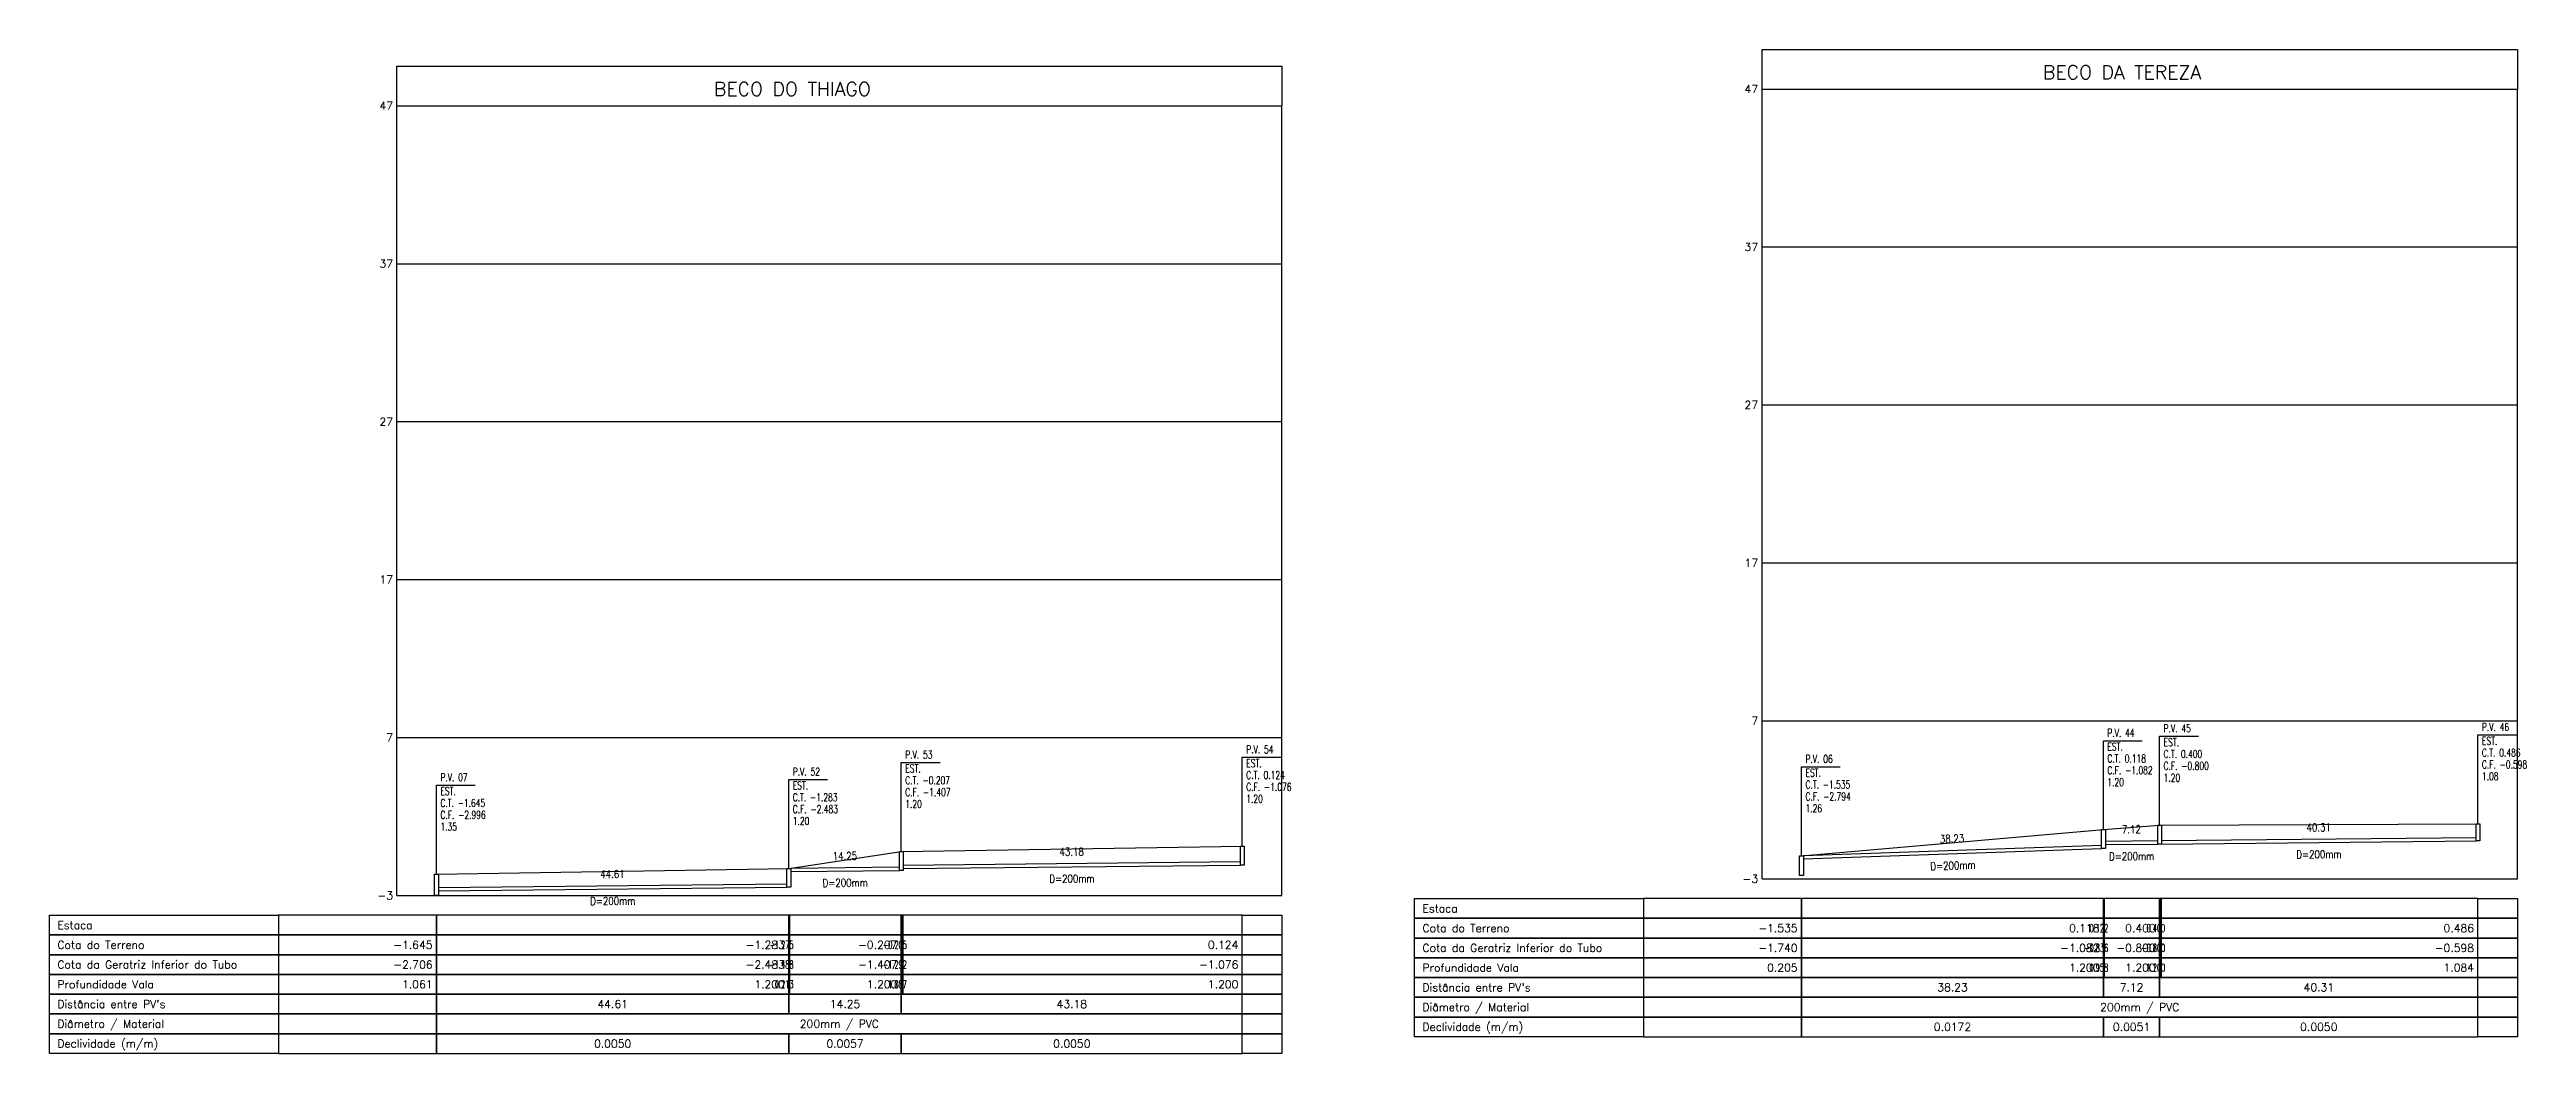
# Model space of a CAD drawing. Extents: x -44 to 14114764, y -20 to 289527804.
# Drawn here: x 359018.4 to 359332.1, y 7353562.6 to 7353689.7 of the extents above; entities that cross this region are included whole.
import ezdxf
from ezdxf.enums import TextEntityAlignment as Align

# ---------------------------------------------------------------- set-up
doc = ezdxf.new("R2010")
doc.units = 0
for name, color, linetype in [('PS_IND_COMPRIMENTO', 7, 'Continuous'), ('PS_IND_DIAMETRO', 7, 'Continuous'), ('PS_PERFIL_CAIXAS', 7, 'Continuous'), ('PS_PERFIL_COTA_LIN', 7, 'Continuous'), ('PS_PERFIL_COTA_TXT', 5, 'Continuous'), ('PS_PERFIL_GRADE', 8, 'Continuous'), ('PS_PERFIL_TERRENO', 3, 'Continuous'), ('PS_PERFIL_TITULOS', 5, 'Continuous'), ('PS_PERFIL_TUBO', 7, 'Continuous'), ('PS_PONTOS_IDENTIFICACAO_LIN', 7, 'Continuous'), ('PS_PONTOS_IDENTIFICACAO_TXT', 7, 'Continuous')]:
    doc.layers.add(name, color=color, linetype=linetype)
doc.styles.add('ROMANS', font='ROMANS.shx', dxfattribs={"height": 2})

msp = doc.modelspace()

# ---------------------------------------------------------------- texts
at = {"layer": 'PS_IND_COMPRIMENTO', "style": 'ROMANS', "width": 0.8}
for s, rotation, p in [('7.12', 0.62306, (359282.036, 7353590.995)), ('40.31', 0.58027, (359305.753, 7353591.232)), ('14.25', 0.67499, (359119.12, 7353587.624)), ('43.18', 0.57986, (359147.84, 7353588.151)), ('38.23', 1.99833, (359259.32, 7353589.808)), ('44.61', 0.57924, (359089.69, 7353585.33))]:
    msp.add_text(s, height=1, rotation=rotation, dxfattribs=at).set_placement(p, align=Align.MIDDLE_CENTER)
at = {"layer": 'PS_IND_DIAMETRO', "style": 'ROMANS', "width": 0.8}
for rotation, p in [(0.58027, (359305.787, 7353587.833)), (0.57986, (359147.875, 7353584.751)), (1.99833, (359259.439, 7353586.41)), (0.62306, (359282.073, 7353587.595)), (0.57924, (359089.725, 7353581.93)), (0.67499, (359119.16, 7353584.224))]:
    msp.add_text('D=200mm', height=1, rotation=rotation, dxfattribs=at).set_placement(p, align=Align.MIDDLE_CENTER)
at = {"layer": 'PS_PERFIL_COTA_TXT', "style": 'ROMANS'}
for s, p in [('Estaca', (359019.4, 7353578.869)), ('Cota do Terreno', (359192.265, 7353578.481)), ('Estaca', (359192.265, 7353580.981)), ('Cota do Terreno', (359019.4, 7353576.369)), ('Cota da Geratriz Inferior do Tubo', (359192.265, 7353575.981)), ('Cota da Geratriz Inferior do Tubo', (359019.4, 7353573.869)), ('Profundidade Vala', (359192.265, 7353573.481)), ('Profundidade Vala', (359019.4, 7353571.369)), ("Distância entre PV's", (359019.4, 7353568.869)), ("Distância entre PV's", (359192.265, 7353570.981)), ('Diâmetro / Material', (359019.4, 7353566.369)), ('Diâmetro / Material', (359192.265, 7353568.481)), ('Declividade (m/m)', (359192.265, 7353565.981)), ('Declividade (m/m)', (359019.4, 7353563.869))]:
    msp.add_text(s, height=1, dxfattribs=at).set_placement(p, align=Align.MIDDLE_LEFT)
for s, p in [('-1.535', (359239.765, 7353578.481)), ('0.118', (359277.994, 7353578.481)), ('0.400', (359285.114, 7353578.481)), ('0.486', (359325.425, 7353578.481)), ('-1.645', (359066.9, 7353576.369)), ('-1.283', (359111.515, 7353576.369)), ('-0.207', (359125.765, 7353576.369)), ('0.124', (359168.949, 7353576.369)), ('-1.740', (359239.765, 7353575.981)), ('-1.082', (359277.994, 7353575.981)), ('-0.800', (359285.114, 7353575.981)), ('-0.598', (359325.425, 7353575.981)), ('-2.706', (359066.9, 7353573.869)), ('-2.483', (359111.515, 7353573.869)), ('-1.407', (359125.765, 7353573.869)), ('-1.076', (359168.949, 7353573.869)), ('0.205', (359239.765, 7353573.481)), ('1.200', (359277.994, 7353573.481)), ('1.200', (359285.114, 7353573.481)), ('1.084', (359325.425, 7353573.481)), ('1.061', (359066.9, 7353571.369)), ('1.200', (359111.515, 7353571.369)), ('1.200', (359125.765, 7353571.369)), ('1.200', (359168.949, 7353571.369))]:
    msp.add_text(s, height=1, dxfattribs=at).set_placement(p, align=Align.MIDDLE_RIGHT)
at = {"layer": 'PS_PERFIL_COTA_TXT', "style": 'ROMANS', "width": 0.5}
for s, p in [('0.122', (359279.094, 7353578.481)), ('0.400', (359286.314, 7353578.481)), ('-1.275', (359112.615, 7353576.369)), ('-0.205', (359126.965, 7353576.369)), ('-0.836', (359279.094, 7353575.981)), ('-0.800', (359286.314, 7353575.981)), ('-1.488', (359112.615, 7353573.869)), ('-1.292', (359126.965, 7353573.869)), ('0.958', (359279.094, 7353573.481)), ('1.200', (359286.314, 7353573.481)), ('0.213', (359112.615, 7353571.369)), ('1.087', (359126.965, 7353571.369))]:
    msp.add_text(s, height=1, dxfattribs=at).set_placement(p, align=Align.MIDDLE_RIGHT)
at = {"layer": 'PS_PERFIL_COTA_TXT', "style": 'ROMANS'}
for s, p in [('44.61', (359089.707, 7353568.869)), ('14.25', (359119.14, 7353568.869)), ('43.18', (359147.857, 7353568.869)), ('38.23', (359259.38, 7353570.981)), ('7.12', (359282.054, 7353570.981)), ('40.31', (359305.77, 7353570.981)), ('200mm / PVC', (359118.425, 7353566.369)), ('0.0172', (359259.38, 7353565.981)), ('200mm / PVC', (359283.095, 7353568.481)), ('0.0051', (359282.054, 7353565.981)), ('0.0050', (359305.77, 7353565.981)), ('0.0050', (359089.707, 7353563.869)), ('0.0057', (359119.14, 7353563.869)), ('0.0050', (359147.857, 7353563.869))]:
    msp.add_text(s, height=1, dxfattribs=at).set_placement(p, align=Align.MIDDLE_CENTER)
at = {"layer": 'PS_PERFIL_TITULOS', "style": 'ROMANS'}
for s, p in [('BECO DO THIAGO', (359112.466, 7353684.742)), ('BECO DA TEREZA', (359280.844, 7353686.854))]:
    msp.add_text(s, height=1.75, dxfattribs=at).set_placement(p, align=Align.MIDDLE_CENTER)
at = {"layer": 'PS_PONTOS_IDENTIFICACAO_TXT', "style": 'ROMANS', "width": 0.7}
for s, p in [('P.V. 45', (359286.114, 7353603.281)), ('P.V. 46', (359326.425, 7353603.453)), ('P.V. 53', (359126.765, 7353599.955)), ('P.V. 54', (359169.949, 7353600.617)), ('P.V. 44', (359278.994, 7353602.717)), ('EST. ', (359278.994, 7353600.967)), ('C.T. 0.400', (359286.114, 7353600.031)), ('EST. ', (359286.114, 7353601.531)), ('C.T. 0.486', (359326.425, 7353600.203)), ('EST. ', (359326.425, 7353601.703)), ('P.V. 07', (359067.9, 7353597.079)), ('P.V. 52', (359112.515, 7353597.803)), ('C.T. -0.207', (359126.765, 7353596.705)), ('EST. ', (359126.765, 7353598.205)), ('C.T. 0.124', (359169.949, 7353597.367)), ('EST. ', (359169.949, 7353598.867)), ('P.V. 06', (359240.765, 7353599.411)), ('EST. ', (359240.765, 7353597.661)), ('C.T. 0.118', (359278.994, 7353599.467)), ('C.F. -1.082', (359278.994, 7353597.967)), ('C.F. -0.800', (359286.114, 7353598.531)), ('1.20', (359286.114, 7353597.031)), ('C.F. -0.598', (359326.425, 7353598.703)), ('1.08', (359326.425, 7353597.203)), ('C.T. -1.645', (359067.9, 7353593.829)), ('EST. ', (359067.9, 7353595.329)), ('C.T. -1.283', (359112.515, 7353594.553)), ('EST. ', (359112.515, 7353596.053)), ('C.F. -1.407', (359126.765, 7353595.205)), ('1.20', (359126.765, 7353593.705)), ('C.F. -1.076', (359169.949, 7353595.867)), ('1.20', (359169.949, 7353594.367)), ('C.T. -1.535', (359240.765, 7353596.161)), ('C.F. -2.794', (359240.765, 7353594.661)), ('1.20', (359278.994, 7353596.467)), ('C.F. -2.996', (359067.9, 7353592.329)), ('1.35', (359067.9, 7353590.829)), ('C.F. -2.483', (359112.515, 7353593.053)), ('1.20', (359112.515, 7353591.553)), ('1.26', (359240.765, 7353593.161))]:
    msp.add_text(s, height=1, dxfattribs=at).set_placement(p)

# ---------------------------------------------------------------- blocks, each defined once
blk = doc.blocks.new('*U12')
at = {"layer": 'PS_PERFIL_GRADE', "linetype": 'Continuous'}
for p, q in [((0, 0), (0, 100)), ((0, 100), (112.05, 100)), ((112.05, 0), (112.05, 100)), ((0, 80), (112.05, 80)), ((0, 60), (112.05, 60)), ((0, 40), (112.05, 40)), ((0, 20), (112.05, 20)), ((0, 0), (112.05, 0))]:
    blk.add_line(p, q, dxfattribs=at)
blk.add_lwpolyline([(0, 100), (0, 105), (112.05, 105), (112.05, 100)], dxfattribs=at)
at = {"layer": 'PS_PERFIL_GRADE', "style": 'ROMANS'}
for s, p in [('47', (-0.5, 100)), ('37', (-0.5, 80)), ('27', (-0.5, 60)), ('17', (-0.5, 40)), ('7', (-0.5, 20)), ('-3', (-0.5, 0))]:
    blk.add_text(s, height=1, dxfattribs=at).set_placement(p, align=Align.MIDDLE_RIGHT)
blk = doc.blocks.new('*U13')
at = {"layer": 'PS_PERFIL_GRADE', "linetype": 'Continuous'}
for p, q in [((0, 0), (0, 100)), ((0, 100), (95.66, 100)), ((95.66, 0), (95.66, 100)), ((0, 80), (95.66, 80)), ((0, 60), (95.66, 60)), ((0, 40), (95.66, 40)), ((0, 20), (95.66, 20)), ((0, 0), (95.66, 0))]:
    blk.add_line(p, q, dxfattribs=at)
blk.add_lwpolyline([(0, 100), (0, 105), (95.66, 105), (95.66, 100)], dxfattribs=at)
at = {"layer": 'PS_PERFIL_GRADE', "style": 'ROMANS'}
for s, p in [('47', (-0.5, 100)), ('37', (-0.5, 80)), ('27', (-0.5, 60)), ('17', (-0.5, 40)), ('7', (-0.5, 20)), ('-3', (-0.5, 0))]:
    blk.add_text(s, height=1, dxfattribs=at).set_placement(p, align=Align.MIDDLE_RIGHT)

# ---------------------------------------------------------------- linework, layer by layer
at = {"layer": 'PS_PERFIL_CAIXAS', "linetype": 'Continuous'}
for points in [[(359285.364, 7353591.531), (359285.864, 7353591.531), (359285.864, 7353589.131), (359285.364, 7353589.131)], [(359325.675, 7353591.703), (359326.175, 7353591.703), (359326.175, 7353589.534), (359325.675, 7353589.534)], [(359126.015, 7353588.205), (359126.515, 7353588.205), (359126.515, 7353585.805), (359126.015, 7353585.805)], [(359169.199, 7353588.867), (359169.699, 7353588.867), (359169.699, 7353586.467), (359169.199, 7353586.467)], [(359278.244, 7353590.967), (359278.744, 7353590.967), (359278.744, 7353588.567), (359278.244, 7353588.567)], [(359067.15, 7353585.329), (359067.65, 7353585.329), (359067.65, 7353582.628), (359067.15, 7353582.628)], [(359111.765, 7353586.053), (359112.265, 7353586.053), (359112.265, 7353583.653), (359111.765, 7353583.653)], [(359240.015, 7353587.661), (359240.515, 7353587.661), (359240.515, 7353585.143), (359240.015, 7353585.143)]]:
    msp.add_lwpolyline(points, close=True, dxfattribs=at)
at = {"layer": 'PS_PERFIL_COTA_LIN', "linetype": 'Continuous'}
for points in [[(359220.265, 7353582.231), (359220.265, 7353579.731), (359191.265, 7353579.731), (359191.265, 7353582.231)], [(359220.265, 7353582.231), (359220.265, 7353579.731), (359240.265, 7353579.731), (359240.265, 7353582.231)], [(359240.265, 7353582.231), (359240.265, 7353579.731), (359278.494, 7353579.731), (359278.494, 7353582.231)], [(359278.494, 7353582.231), (359278.494, 7353579.731), (359278.594, 7353579.731), (359278.594, 7353582.231)], [(359278.594, 7353582.231), (359278.594, 7353579.731), (359285.614, 7353579.731), (359285.614, 7353582.231)], [(359285.614, 7353582.231), (359285.614, 7353579.731), (359285.814, 7353579.731), (359285.814, 7353582.231)], [(359285.814, 7353582.231), (359285.814, 7353579.731), (359325.925, 7353579.731), (359325.925, 7353582.231)], [(359330.925, 7353582.231), (359330.925, 7353579.731), (359325.925, 7353579.731), (359325.925, 7353582.231)], [(359047.4, 7353580.119), (359047.4, 7353577.619), (359018.4, 7353577.619), (359018.4, 7353580.119)], [(359047.4, 7353580.119), (359047.4, 7353577.619), (359067.4, 7353577.619), (359067.4, 7353580.119)], [(359067.4, 7353580.119), (359067.4, 7353577.619), (359112.015, 7353577.619), (359112.015, 7353580.119)], [(359112.015, 7353580.119), (359112.015, 7353577.619), (359112.115, 7353577.619), (359112.115, 7353580.119)], [(359112.115, 7353580.119), (359112.115, 7353577.619), (359126.265, 7353577.619), (359126.265, 7353580.119)], [(359126.265, 7353580.119), (359126.265, 7353577.619), (359126.465, 7353577.619), (359126.465, 7353580.119)], [(359126.465, 7353580.119), (359126.465, 7353577.619), (359169.449, 7353577.619), (359169.449, 7353580.119)], [(359174.449, 7353580.119), (359174.449, 7353577.619), (359169.449, 7353577.619), (359169.449, 7353580.119)], [(359220.265, 7353579.731), (359220.265, 7353577.231), (359191.265, 7353577.231), (359191.265, 7353579.731)], [(359220.265, 7353579.731), (359220.265, 7353577.231), (359240.265, 7353577.231), (359240.265, 7353579.731)], [(359240.265, 7353579.731), (359240.265, 7353577.231), (359278.494, 7353577.231), (359278.494, 7353579.731)], [(359278.494, 7353579.731), (359278.494, 7353577.231), (359278.594, 7353577.231), (359278.594, 7353579.731)], [(359278.594, 7353579.731), (359278.594, 7353577.231), (359285.614, 7353577.231), (359285.614, 7353579.731)], [(359285.614, 7353579.731), (359285.614, 7353577.231), (359285.814, 7353577.231), (359285.814, 7353579.731)], [(359285.814, 7353579.731), (359285.814, 7353577.231), (359325.925, 7353577.231), (359325.925, 7353579.731)], [(359330.925, 7353579.731), (359330.925, 7353577.231), (359325.925, 7353577.231), (359325.925, 7353579.731)], [(359047.4, 7353577.619), (359047.4, 7353575.119), (359018.4, 7353575.119), (359018.4, 7353577.619)], [(359047.4, 7353577.619), (359047.4, 7353575.119), (359067.4, 7353575.119), (359067.4, 7353577.619)], [(359067.4, 7353577.619), (359067.4, 7353575.119), (359112.015, 7353575.119), (359112.015, 7353577.619)], [(359112.015, 7353577.619), (359112.015, 7353575.119), (359112.115, 7353575.119), (359112.115, 7353577.619)], [(359112.115, 7353577.619), (359112.115, 7353575.119), (359126.265, 7353575.119), (359126.265, 7353577.619)], [(359126.265, 7353577.619), (359126.265, 7353575.119), (359126.465, 7353575.119), (359126.465, 7353577.619)], [(359126.465, 7353577.619), (359126.465, 7353575.119), (359169.449, 7353575.119), (359169.449, 7353577.619)], [(359174.449, 7353577.619), (359174.449, 7353575.119), (359169.449, 7353575.119), (359169.449, 7353577.619)], [(359220.265, 7353577.231), (359220.265, 7353574.731), (359191.265, 7353574.731), (359191.265, 7353577.231)], [(359220.265, 7353577.231), (359220.265, 7353574.731), (359240.265, 7353574.731), (359240.265, 7353577.231)], [(359240.265, 7353577.231), (359240.265, 7353574.731), (359278.494, 7353574.731), (359278.494, 7353577.231)], [(359278.494, 7353577.231), (359278.494, 7353574.731), (359278.594, 7353574.731), (359278.594, 7353577.231)], [(359278.594, 7353577.231), (359278.594, 7353574.731), (359285.614, 7353574.731), (359285.614, 7353577.231)], [(359285.614, 7353577.231), (359285.614, 7353574.731), (359285.814, 7353574.731), (359285.814, 7353577.231)], [(359285.814, 7353577.231), (359285.814, 7353574.731), (359325.925, 7353574.731), (359325.925, 7353577.231)], [(359330.925, 7353577.231), (359330.925, 7353574.731), (359325.925, 7353574.731), (359325.925, 7353577.231)], [(359047.4, 7353575.119), (359047.4, 7353572.619), (359018.4, 7353572.619), (359018.4, 7353575.119)], [(359047.4, 7353572.619), (359047.4, 7353570.119), (359018.4, 7353570.119), (359018.4, 7353572.619)], [(359047.4, 7353575.119), (359047.4, 7353572.619), (359067.4, 7353572.619), (359067.4, 7353575.119)], [(359047.4, 7353572.619), (359047.4, 7353570.119), (359067.4, 7353570.119), (359067.4, 7353572.619)], [(359067.4, 7353575.119), (359067.4, 7353572.619), (359112.015, 7353572.619), (359112.015, 7353575.119)], [(359067.4, 7353572.619), (359067.4, 7353570.119), (359112.015, 7353570.119), (359112.015, 7353572.619)], [(359112.015, 7353575.119), (359112.015, 7353572.619), (359112.115, 7353572.619), (359112.115, 7353575.119)], [(359112.015, 7353572.619), (359112.015, 7353570.119), (359112.115, 7353570.119), (359112.115, 7353572.619)], [(359112.115, 7353575.119), (359112.115, 7353572.619), (359126.265, 7353572.619), (359126.265, 7353575.119)], [(359112.115, 7353572.619), (359112.115, 7353570.119), (359126.265, 7353570.119), (359126.265, 7353572.619)], [(359126.265, 7353575.119), (359126.265, 7353572.619), (359126.465, 7353572.619), (359126.465, 7353575.119)], [(359126.265, 7353572.619), (359126.265, 7353570.119), (359126.465, 7353570.119), (359126.465, 7353572.619)], [(359126.465, 7353575.119), (359126.465, 7353572.619), (359169.449, 7353572.619), (359169.449, 7353575.119)], [(359126.465, 7353572.619), (359126.465, 7353570.119), (359169.449, 7353570.119), (359169.449, 7353572.619)], [(359174.449, 7353575.119), (359174.449, 7353572.619), (359169.449, 7353572.619), (359169.449, 7353575.119)], [(359174.449, 7353572.619), (359174.449, 7353570.119), (359169.449, 7353570.119), (359169.449, 7353572.619)], [(359220.265, 7353574.731), (359220.265, 7353572.231), (359191.265, 7353572.231), (359191.265, 7353574.731)], [(359220.265, 7353574.731), (359220.265, 7353572.231), (359240.265, 7353572.231), (359240.265, 7353574.731)], [(359240.265, 7353574.731), (359240.265, 7353572.231), (359278.494, 7353572.231), (359278.494, 7353574.731)], [(359278.494, 7353574.731), (359278.494, 7353572.231), (359278.594, 7353572.231), (359278.594, 7353574.731)], [(359278.594, 7353574.731), (359278.594, 7353572.231), (359285.614, 7353572.231), (359285.614, 7353574.731)], [(359285.614, 7353574.731), (359285.614, 7353572.231), (359285.814, 7353572.231), (359285.814, 7353574.731)], [(359285.814, 7353574.731), (359285.814, 7353572.231), (359325.925, 7353572.231), (359325.925, 7353574.731)], [(359330.925, 7353574.731), (359330.925, 7353572.231), (359325.925, 7353572.231), (359325.925, 7353574.731)], [(359047.4, 7353570.119), (359047.4, 7353567.619), (359018.4, 7353567.619), (359018.4, 7353570.119)], [(359047.4, 7353570.119), (359047.4, 7353567.619), (359067.4, 7353567.619), (359067.4, 7353570.119)], [(359067.4, 7353570.119), (359067.4, 7353567.619), (359112.015, 7353567.619), (359112.015, 7353570.119)], [(359112.015, 7353570.119), (359112.015, 7353567.619), (359126.265, 7353567.619), (359126.265, 7353570.119)], [(359126.265, 7353570.119), (359126.265, 7353567.619), (359169.449, 7353567.619), (359169.449, 7353570.119)], [(359174.449, 7353570.119), (359174.449, 7353567.619), (359169.449, 7353567.619), (359169.449, 7353570.119)], [(359220.265, 7353572.231), (359220.265, 7353569.731), (359191.265, 7353569.731), (359191.265, 7353572.231)], [(359220.265, 7353569.731), (359220.265, 7353567.231), (359191.265, 7353567.231), (359191.265, 7353569.731)], [(359220.265, 7353572.231), (359220.265, 7353569.731), (359240.265, 7353569.731), (359240.265, 7353572.231)], [(359220.265, 7353569.731), (359220.265, 7353567.231), (359240.265, 7353567.231), (359240.265, 7353569.731)], [(359240.265, 7353572.231), (359240.265, 7353569.731), (359278.494, 7353569.731), (359278.494, 7353572.231)], [(359240.265, 7353569.731), (359240.265, 7353567.231), (359325.925, 7353567.231), (359325.925, 7353569.731)], [(359278.494, 7353572.231), (359278.494, 7353569.731), (359285.614, 7353569.731), (359285.614, 7353572.231)], [(359285.614, 7353572.231), (359285.614, 7353569.731), (359325.925, 7353569.731), (359325.925, 7353572.231)], [(359330.925, 7353572.231), (359330.925, 7353569.731), (359325.925, 7353569.731), (359325.925, 7353572.231)], [(359330.925, 7353569.731), (359330.925, 7353567.231), (359325.925, 7353567.231), (359325.925, 7353569.731)], [(359047.4, 7353567.619), (359047.4, 7353565.119), (359018.4, 7353565.119), (359018.4, 7353567.619)], [(359047.4, 7353567.619), (359047.4, 7353565.119), (359067.4, 7353565.119), (359067.4, 7353567.619)], [(359067.4, 7353567.619), (359067.4, 7353565.119), (359169.449, 7353565.119), (359169.449, 7353567.619)], [(359174.449, 7353567.619), (359174.449, 7353565.119), (359169.449, 7353565.119), (359169.449, 7353567.619)], [(359220.265, 7353567.231), (359220.265, 7353564.731), (359191.265, 7353564.731), (359191.265, 7353567.231)], [(359220.265, 7353567.231), (359220.265, 7353564.731), (359240.265, 7353564.731), (359240.265, 7353567.231)], [(359240.265, 7353567.231), (359240.265, 7353564.731), (359278.494, 7353564.731), (359278.494, 7353567.231)], [(359278.494, 7353567.231), (359278.494, 7353564.731), (359285.614, 7353564.731), (359285.614, 7353567.231)], [(359285.614, 7353567.231), (359285.614, 7353564.731), (359325.925, 7353564.731), (359325.925, 7353567.231)], [(359330.925, 7353567.231), (359330.925, 7353564.731), (359325.925, 7353564.731), (359325.925, 7353567.231)], [(359047.4, 7353565.119), (359047.4, 7353562.619), (359018.4, 7353562.619), (359018.4, 7353565.119)], [(359047.4, 7353565.119), (359047.4, 7353562.619), (359067.4, 7353562.619), (359067.4, 7353565.119)], [(359067.4, 7353565.119), (359067.4, 7353562.619), (359112.015, 7353562.619), (359112.015, 7353565.119)], [(359112.015, 7353565.119), (359112.015, 7353562.619), (359126.265, 7353562.619), (359126.265, 7353565.119)], [(359126.265, 7353565.119), (359126.265, 7353562.619), (359169.449, 7353562.619), (359169.449, 7353565.119)], [(359174.449, 7353565.119), (359174.449, 7353562.619), (359169.449, 7353562.619), (359169.449, 7353565.119)]]:
    msp.add_lwpolyline(points, close=True, dxfattribs=at)
for points in [[(359067.4, 7353570.119), (359112.015, 7353570.119)], [(359112.115, 7353570.119), (359126.265, 7353570.119)], [(359126.465, 7353570.119), (359169.449, 7353570.119)], [(359220.265, 7353569.731), (359240.265, 7353569.731)], [(359240.265, 7353572.231), (359278.494, 7353572.231)], [(359240.265, 7353569.731), (359278.494, 7353569.731)], [(359240.265, 7353569.731), (359278.494, 7353569.731)], [(359278.494, 7353569.731), (359278.594, 7353569.731)], [(359278.594, 7353572.231), (359285.614, 7353572.231)], [(359278.594, 7353569.731), (359285.614, 7353569.731)], [(359278.594, 7353569.731), (359285.614, 7353569.731)], [(359285.814, 7353572.231), (359325.925, 7353572.231)], [(359285.814, 7353569.731), (359325.925, 7353569.731)], [(359285.814, 7353569.731), (359325.925, 7353569.731)], [(359047.4, 7353567.619), (359067.4, 7353567.619)], [(359067.4, 7353567.619), (359112.015, 7353567.619)], [(359067.4, 7353567.619), (359112.015, 7353567.619)], [(359112.015, 7353567.619), (359112.115, 7353567.619)], [(359112.115, 7353567.619), (359126.265, 7353567.619)], [(359112.115, 7353567.619), (359126.265, 7353567.619)], [(359126.465, 7353567.619), (359169.449, 7353567.619)], [(359126.465, 7353567.619), (359169.449, 7353567.619)], [(359220.265, 7353567.231), (359240.265, 7353567.231)], [(359240.265, 7353567.231), (359278.494, 7353567.231)], [(359240.265, 7353567.231), (359278.494, 7353567.231)], [(359278.494, 7353567.231), (359278.594, 7353567.231)], [(359278.594, 7353567.231), (359285.614, 7353567.231)], [(359278.594, 7353567.231), (359285.614, 7353567.231)], [(359285.814, 7353567.231), (359325.925, 7353567.231)], [(359285.814, 7353567.231), (359325.925, 7353567.231)], [(359047.4, 7353565.119), (359067.4, 7353565.119)], [(359067.4, 7353565.119), (359112.015, 7353565.119)], [(359067.4, 7353565.119), (359112.015, 7353565.119)], [(359112.015, 7353565.119), (359112.115, 7353565.119)], [(359112.115, 7353565.119), (359126.265, 7353565.119)], [(359112.115, 7353565.119), (359126.265, 7353565.119)], [(359126.465, 7353565.119), (359169.449, 7353565.119)], [(359126.465, 7353565.119), (359169.449, 7353565.119)], [(359240.265, 7353564.731), (359278.494, 7353564.731)], [(359278.594, 7353564.731), (359285.614, 7353564.731)], [(359285.814, 7353564.731), (359325.925, 7353564.731)], [(359067.4, 7353562.619), (359112.015, 7353562.619)], [(359112.115, 7353562.619), (359126.265, 7353562.619)], [(359126.465, 7353562.619), (359169.449, 7353562.619)]]:
    msp.add_lwpolyline(points, dxfattribs=at)
at = {"layer": 'PS_PERFIL_TERRENO', "linetype": 'Continuous'}
for points in [[(359240.265, 7353587.661), (359278.494, 7353590.967), (359285.614, 7353591.531), (359325.925, 7353591.703)], [(359067.4, 7353585.329), (359112.015, 7353586.053), (359126.265, 7353588.205), (359169.449, 7353588.867)]]:
    msp.add_lwpolyline(points, dxfattribs=at)
at = {"layer": 'PS_PERFIL_TUBO', "color": 1, "linetype": 'Continuous'}
for points in [[(359240.515, 7353587.251), (359278.244, 7353588.567), (359278.244, 7353588.967), (359240.515, 7353587.651)], [(359278.744, 7353589.059), (359285.364, 7353589.131), (359285.364, 7353589.531), (359278.744, 7353589.459)], [(359285.864, 7353589.131), (359325.675, 7353589.534), (359325.675, 7353589.934), (359285.864, 7353589.531)], [(359112.265, 7353585.643), (359126.015, 7353585.805), (359126.015, 7353586.205), (359112.265, 7353586.043)], [(359126.515, 7353586.035), (359169.199, 7353586.467), (359169.199, 7353586.867), (359126.515, 7353586.435)], [(359067.65, 7353583.207), (359111.765, 7353583.653), (359111.765, 7353584.053), (359067.65, 7353583.607)]]:
    msp.add_lwpolyline(points, close=True, dxfattribs=at)
at = {"layer": 'PS_PONTOS_IDENTIFICACAO_LIN', "linetype": 'Continuous'}
for points in [[(359278.494, 7353590.967), (359278.494, 7353602.217), (359283.394, 7353602.217)], [(359285.614, 7353591.531), (359285.614, 7353602.781), (359290.514, 7353602.781)], [(359325.925, 7353591.703), (359325.925, 7353602.953), (359330.825, 7353602.953)], [(359126.265, 7353588.205), (359126.265, 7353599.455), (359131.165, 7353599.455)], [(359169.449, 7353588.867), (359169.449, 7353600.117), (359174.349, 7353600.117)], [(359240.265, 7353587.661), (359240.265, 7353598.911), (359245.165, 7353598.911)], [(359067.4, 7353585.329), (359067.4, 7353596.579), (359072.3, 7353596.579)], [(359112.015, 7353586.053), (359112.015, 7353597.303), (359116.915, 7353597.303)]]:
    msp.add_lwpolyline(points, dxfattribs=at)

# ---------------------------------------------------------------- block references
at = {"layer": 'PS_PERFIL_GRADE'}
for name, p in [('*U13', (359235.265, 7353584.731)), ('*U12', (359062.4, 7353582.619))]:
    msp.add_blockref(name, p, dxfattribs=at)

msp.set_redraw_order([(e.dxf.handle, doc.entitydb.next_handle()) for e in msp.query("TEXT MTEXT ATTDEF DIMENSION ARC_DIMENSION")])  # texts and dimensions are drawn at this point

doc.saveas('drawing.dxf')
